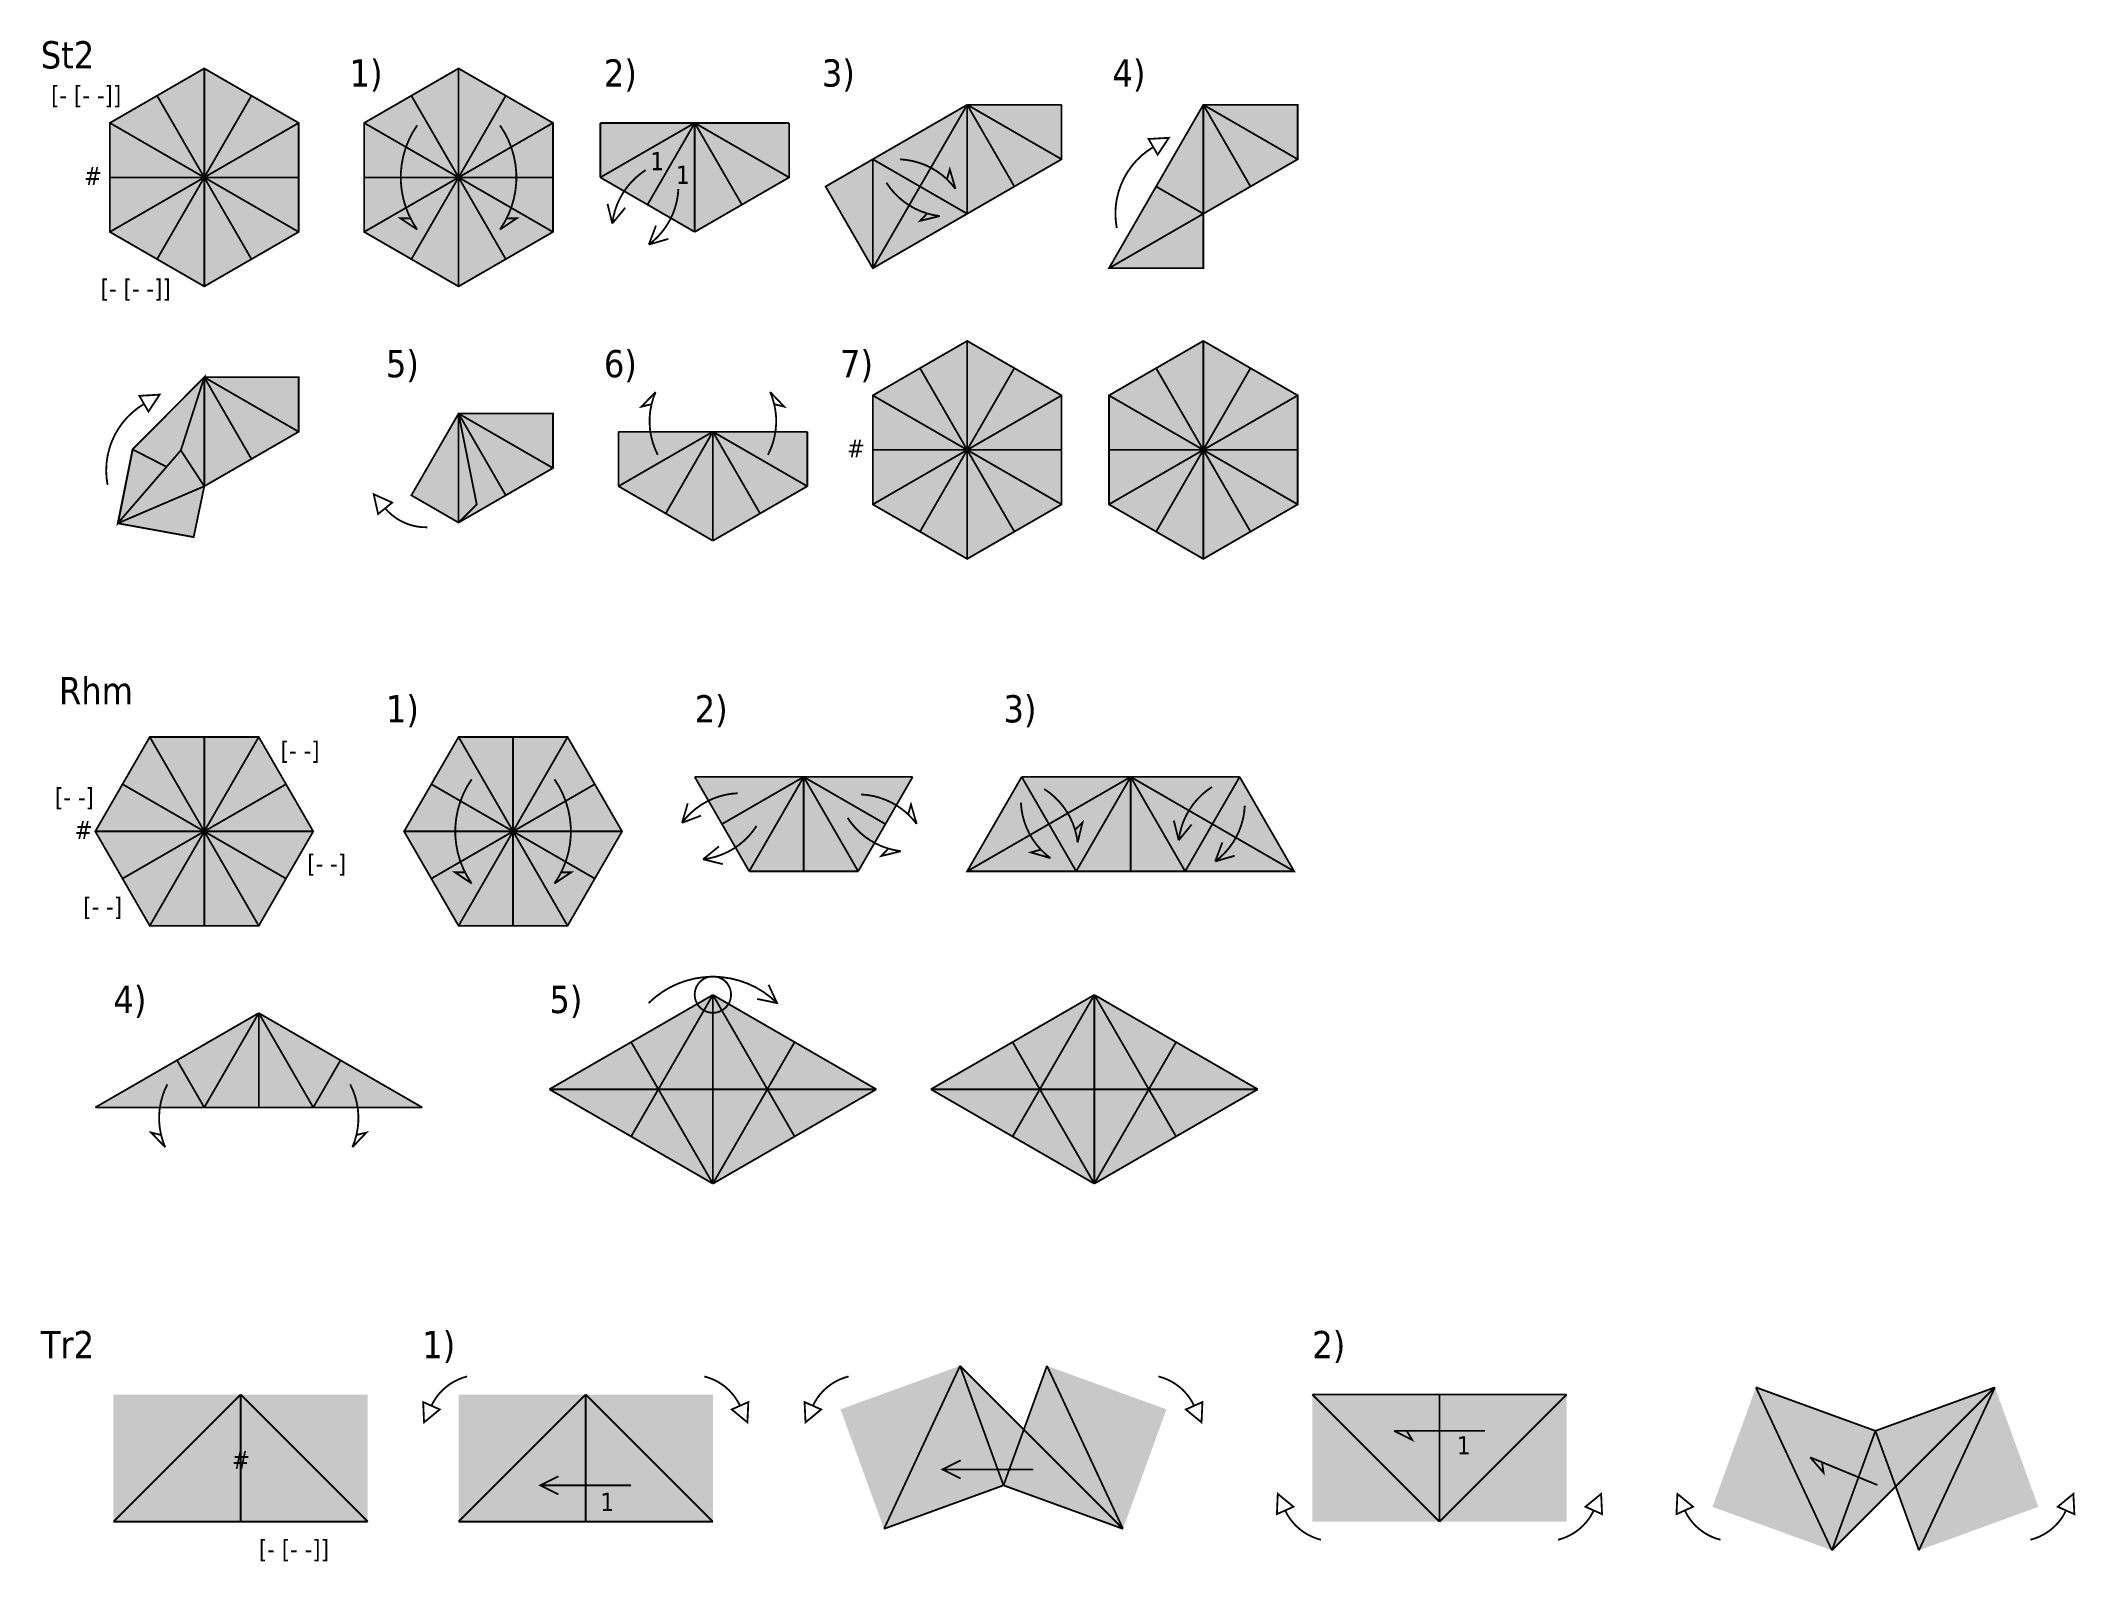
# Model space of a CAD drawing. Header units: inches. Extents: x -12.5 to 77.3, y -38.9 to 8.1.
# Drawn here: x 40.8 to 52, y -17.72 to -9.35 of the extents above; entities that cross this region are included whole.
import ezdxf

# ---------------------------------------------------------------- set-up
doc = ezdxf.new("R2010")
doc.units = ezdxf.units.IN
doc.header["$LTSCALE"] = 0.2
doc.header["$MEASUREMENT"] = 0
for name, pattern in [('crease . . . . .', [0.4, 0.2, -0.2]), ('mountain __ . . __ . .', [1.25, 0.5, -0.25, 0, -0.25, 0, -0.25]), ('valley __ __ __', [0.75, 0.5, -0.25])]:
    doc.linetypes.add(name, pattern=pattern)
for name, color, linetype in [('arrow-back', 250, 'Continuous'), ('edge', 7, 'Continuous'), ('face-1', 151, 'Continuous'), ('face-2', 91, 'Continuous'), ('face-3', 11, 'Continuous'), ('face-4', 191, 'Continuous'), ('hinge', 250, 'crease . . . . .'), ('mountain', 12, 'mountain __ . . __ . .'), ('valley', 143, 'valley __ __ __'), ('z-labels', 94, 'Continuous'), ('z-pats', 251, 'Continuous')]:
    doc.layers.add(name, color=color, linetype=linetype)
doc.styles.add('labels', font='')
doc.styles.get('labels').set_extended_font_data('Tahoma')

msp = doc.modelspace()

# ---------------------------------------------------------------- texts
at = {"style": 'labels'}
for s, height, p in [('St2', 0.15, (40.8, -9.5)), ('1', 0.1, (44.155811, -10.060385)), ('#', 0.1, (41.037928, -10.141222)), ('1', 0.1, (44.29682, -10.13559)), ('#', 0.1, (45.237928, -11.641222)), ('Rhm', 0.15, (40.9, -13)), ('#', 0.1, (40.985762, -13.741222)), ('Tr2', 0.15, (40.8, -16.6)), ('#', 0.1, (41.852029, -17.209692)), ('1', 0.1, (48.596306, -17.129523)), ('1', 0.1, (43.880792, -17.440974))]:
    msp.add_text(s, height=height, dxfattribs=at).set_placement(p)
at = {"layer": 'z-labels', "style": 'labels'}
for s, p in [('1)', (42.5, -9.6)), ('2)', (43.9, -9.6)), ('3)', (45.1, -9.6)), ('4)', (46.7, -9.6)), ('5)', (42.7, -11.2)), ('6)', (43.9, -11.2)), ('7)', (45.2, -11.2)), ('1)', (42.7, -13.1)), ('2)', (44.4, -13.1)), ('3)', (46.1, -13.1)), ('4)', (41.2, -14.7)), ('5)', (43.6, -14.7)), ('1)', (42.9, -16.6)), ('2)', (47.8, -16.6))]:
    msp.add_text(s, height=0.15, dxfattribs=at).set_placement(p)
at = {"layer": 'z-pats', "style": 'labels'}
for s, p in [('[- [- -]]', (40.856408, -9.695751)), ('[- [- -]]', (41.129262, -10.760545)), ('[- -]', (42.120488, -13.304889)), ('[- -]', (40.877768, -13.560743)), ('[- -]', (42.266691, -13.926249)), ('[- -]', (41.033108, -14.163828)), ('[- [- -]]', (42, -17.7))]:
    msp.add_text(s, height=0.1, dxfattribs=at).set_placement(p)

# ---------------------------------------------------------------- linework, layer by layer
for p, q in [((41.7, -11.2), (41.305105, -11.596904)), ((41.305105, -11.596904), (41.223692, -12.003966))]:
    msp.add_line(p, q)
at = {"const_width": 0.01}
for points in [[(46.723498, -10.3785, -0.315299), (46.924313, -9.932899, 0.290796)], [(44.130136, -10.059588, 0.226312), (43.946472, -10.353555, -0.290796)], [(44.310123, -10.163503, -0.226312), (44.147371, -10.469544, 0.290796)], [(41.167536, -11.792452, -0.315299), (41.368351, -11.34685, 0.290796)], [(42.927769, -12.026001, -0.226312), (42.695876, -11.921519, 0.290796)], [(44.636497, -13.489878, 0.226312), (44.330456, -13.652629, -0.290796)], [(47.248153, -13.455176, 0.226312), (47.064489, -13.749143, -0.290796)], [(44.740412, -13.669864, -0.226312), (44.446445, -13.853528, 0.290796)], [(47.428139, -13.559091, -0.226312), (47.265388, -13.865132, 0.290796)], [(44.146447, -14.64511, -0.410434), (44.853553, -14.64511, 0.610292)], [(44.5, -14.498663, -1), (44.5, -14.698663, -1), (44.5, -14.498663, 0.414214)], [(43.147202, -16.700465, 0.226312), (42.950601, -16.861831, -0.290796)], [(44.452798, -16.700465, -0.226312), (44.649399, -16.861831, 0.290796)], [(45.247202, -16.700465, 0.226312), (45.050601, -16.861831, -0.290796)], [(46.952798, -16.700465, -0.226312), (47.149399, -16.861831, 0.290796)], [(47.847202, -17.599535, -0.226312), (47.650601, -17.438169, 0.290796)], [(49.152798, -17.599535, 0.226312), (49.349399, -17.438169, -0.290796)], [(50.047202, -17.599535, -0.226312), (49.850601, -17.438169, 0.290796)], [(51.752798, -17.599535, 0.226312), (51.949399, -17.438169, -0.290796)]]:
    msp.add_lwpolyline(points, format="xyb", dxfattribs=at)
for points in [[(46.898684, -9.888467), (46.898684, -9.888467), (47.010286, -9.881769), (46.948684, -9.97507)], [(41.342722, -11.302419), (41.342722, -11.302419), (41.454324, -11.29572), (41.392722, -11.389021)], [(42.734691, -11.89), (42.632837, -11.843891), (42.657062, -11.953039)], [(42.996295, -16.882131), (42.909999, -16.953218), (42.904908, -16.84153)], [(44.603705, -16.882131), (44.690001, -16.953218), (44.695092, -16.84153)], [(45.096295, -16.882131), (45.009999, -16.953218), (45.004908, -16.84153)], [(47.103705, -16.882131), (47.190001, -16.953218), (47.195092, -16.84153)], [(47.696295, -17.417869), (47.609999, -17.346782), (47.604908, -17.45847)], [(49.303705, -17.417869), (49.390001, -17.346782), (49.395092, -17.45847)], [(49.896295, -17.417869), (49.809999, -17.346782), (49.804908, -17.45847)], [(51.903705, -17.417869), (51.990001, -17.346782), (51.995092, -17.45847)]]:
    msp.add_lwpolyline(points, close=True, dxfattribs=at)
for points in [[(43.91981, -10.244976), (43.946472, -10.353555)], [(44.017338, -10.267078), (43.946472, -10.353555)], [(44.18683, -10.364934), (44.147371, -10.469544)], [(44.254734, -10.438345), (44.147371, -10.469544)], [(44.361655, -13.545266), (44.330456, -13.652629)], [(44.435066, -13.61317), (44.330456, -13.652629)], [(47.037827, -13.640565), (47.064489, -13.749143)], [(47.135355, -13.662666), (47.064489, -13.749143)], [(47.304847, -13.760523), (47.265388, -13.865132)], [(44.532922, -13.782662), (44.446445, -13.853528)], [(44.555024, -13.88019), (44.446445, -13.853528)], [(47.372751, -13.833933), (47.265388, -13.865132)], [(44.8062, -14.543829), (44.8062, -14.543829), (44.853553, -14.64511), (44.744117, -14.622224)], [(43.65, -17.35), (43.65, -17.35), (43.55, -17.3), (43.65, -17.25)], [(45.863761, -17.262326), (45.863761, -17.262326), (45.763761, -17.212326), (45.863761, -17.162326)], [(46.263761, -17.212326), (45.763761, -17.212326)], [(44.05, -17.3), (43.55, -17.3)]]:
    msp.add_lwpolyline(points, dxfattribs=at)
at = {"layer": 'arrow-back', "const_width": 0.01}
for points in [[(42.872128, -9.813212, 0.315299), (42.872128, -10.386788, -0.290796)], [(43.327872, -9.813212, -0.315299), (43.327872, -10.386788, 0.290796)], [(45.529519, -10.000341, -0.226312), (45.83556, -10.163092, 0.290796)], [(45.455247, -10.128983, 0.226312), (45.749215, -10.312647, -0.290796)], [(44.196896, -11.627431, -0.226312), (44.184822, -11.281016, 0.290796)], [(44.803104, -11.627431, 0.226312), (44.815178, -11.281016, -0.290796)], [(43.172128, -13.413212, 0.315299), (43.172128, -13.986788, -0.290796)], [(43.627872, -13.413212, -0.315299), (43.627872, -13.986788, 0.290796)], [(45.315901, -13.496624, -0.226312), (45.621942, -13.659375, 0.290796)], [(46.195657, -13.54102, 0.226312), (46.358408, -13.847061, -0.290796)], [(46.324299, -13.466748, -0.226312), (46.507963, -13.760716, 0.290796)], [(45.24163, -13.625266, 0.226312), (45.535597, -13.80893, -0.290796)], [(41.496896, -15.092184, 0.226312), (41.484822, -15.438599, -0.290796)], [(42.503104, -15.092184, -0.226312), (42.515178, -15.438599, 0.290796)]]:
    msp.add_lwpolyline(points, format="xyb", dxfattribs=at)
for points in [[(45.788027, -10.111705), (45.804361, -10.05573), (45.83556, -10.163092)], [(45.680945, -10.297176), (45.640636, -10.339309), (45.749215, -10.312647)], [(42.837479, -10.325965), (42.779185, -10.324647), (42.872128, -10.386788)], [(43.362521, -10.325965), (43.420815, -10.324647), (43.327872, -10.386788)], [(44.164086, -11.347875), (44.107443, -11.361717), (44.184822, -11.281016)], [(44.835914, -11.347875), (44.892557, -11.361717), (44.815178, -11.281016)], [(45.574409, -13.607988), (45.590743, -13.552013), (45.621942, -13.659375)], [(46.492491, -13.692446), (46.534624, -13.652137), (46.507963, -13.760716)], [(45.467327, -13.793459), (45.427018, -13.835592), (45.535597, -13.80893)], [(46.30702, -13.799528), (46.251045, -13.815862), (46.358408, -13.847061)], [(43.137479, -13.925965), (43.079185, -13.924647), (43.172128, -13.986788)], [(43.662521, -13.925965), (43.720815, -13.924647), (43.627872, -13.986788)], [(41.464086, -15.37174), (41.407443, -15.357898), (41.484822, -15.438599)], [(42.535914, -15.37174), (42.592557, -15.357898), (42.515178, -15.438599)], [(48.75, -17), (48.25, -17)], [(48.32, -17), (48.35, -17.05), (48.25, -17)], [(50.910965, -17.298118), (50.541094, -17.145818)], [(50.60582, -17.172471), (50.614524, -17.230127), (50.541094, -17.145818)]]:
    msp.add_lwpolyline(points, dxfattribs=at)
at = {"layer": 'edge', "const_width": 0.01}
for points in [[(41.7, -10.7), (42.219615, -10.4), (42.219615, -9.8), (41.7, -9.5), (41.180385, -9.8), (41.180385, -10.4)], [(43.1, -10.7), (43.619615, -10.4), (43.619615, -9.8), (43.1, -9.5), (42.580385, -9.8), (42.580385, -10.4)], [(47.2, -9.7), (46.940193, -10.15), (46.680385, -10.6), (47.2, -10.6), (47.2, -10.3), (47.459808, -10.15), (47.719615, -10), (47.719615, -9.7)], [(45.9, -12.2), (46.419615, -11.9), (46.419615, -11.3), (45.9, -11), (45.380385, -11.3), (45.380385, -11.9)], [(47.2, -12.2), (47.719615, -11.9), (47.719615, -11.3), (47.2, -11), (46.680385, -11.3), (46.680385, -11.9)], [(41.223692, -12.003966), (41.305105, -11.596904), (41.7, -11.2), (41.571052, -11.602331)], [(43.1, -11.4), (43.619615, -11.4), (43.619615, -11.7), (43.1, -12), (42.840193, -11.85)], [(42, -14.219615), (42.3, -13.7), (42, -13.180385), (41.4, -13.180385), (41.1, -13.7), (41.4, -14.219615)], [(43.7, -14.219615), (44, -13.7), (43.7, -13.180385), (43.1, -13.180385), (42.8, -13.7), (43.1, -14.219615)]]:
    msp.add_lwpolyline(points, close=True, dxfattribs=at)
for points in [[(45.9, -9.7), (45.120577, -10.15), (45.380385, -10.6), (45.9, -10.3)], [(45.9, -9.7), (46.419615, -9.7)], [(45.9, -10.3), (46.419615, -10), (46.419615, -9.7)], [(44.4, -9.8), (43.880385, -9.8)], [(43.880385, -9.8), (43.880385, -10.1)], [(44.4, -10.4), (44.4, -9.8)], [(44.4, -9.8), (44.919615, -9.8)], [(44.4, -10.4), (44.919615, -10.1), (44.919615, -9.8)], [(41.7, -11.2), (42.219615, -11.2), (42.219615, -11.5), (41.7, -11.8), (41.64161, -12.079951), (41.223692, -12.003966)], [(43.1, -11.4), (43.2, -11.9), (43.1, -12)], [(43.980385, -11.5), (43.980385, -11.8)], [(44.5, -12.1), (45.019615, -11.8), (45.019615, -11.5)], [(43.980385, -11.8), (44.5, -12.1)], [(44.4, -13.4), (45, -13.4)], [(45, -13.4), (44.7, -13.919615)], [(45, -13.4), (45.6, -13.4)], [(46.5, -13.919615), (45.9, -13.919615), (46.2, -13.4)], [(46.2, -13.4), (46.8, -13.4)], [(46.8, -13.4), (47.4, -13.4)], [(47.4, -13.4), (47.7, -13.919615), (47.1, -13.919615)], [(44.7, -13.919615), (45.3, -13.919615)], [(46.5, -13.919615), (47.1, -13.919615)], [(44.5, -14.6), (44.05, -14.859807)], [(44.5, -14.6), (44.95, -14.859808)], [(46.6, -14.6), (46.15, -14.859807)], [(46.6, -14.6), (47.05, -14.859808)], [(42, -14.7), (41.55, -14.959807)], [(42, -14.7), (42.45, -14.959808)], [(43.6, -15.119615), (44.05, -14.859807)], [(44.95, -14.859808), (45.4, -15.119615)], [(45.7, -15.119615), (46.15, -14.859807)], [(47.05, -14.859808), (47.5, -15.119615)], [(41.1, -15.219615), (41.55, -14.959807)], [(42.45, -14.959808), (42.9, -15.219615)], [(43.6, -15.119615), (44.05, -15.379423)], [(44.2, -15.119615), (44.8, -15.119615)], [(44.95, -15.379423), (45.4, -15.119616)], [(45.7, -15.119615), (46.15, -15.379423)], [(46.3, -15.119615), (46.9, -15.119615)], [(47.05, -15.379423), (47.5, -15.119616)], [(44.5, -15.63923), (44.05, -15.379423)], [(44.5, -15.63923), (44.95, -15.379423)], [(46.6, -15.63923), (46.15, -15.379423)], [(46.6, -15.63923), (47.05, -15.379423)], [(46.757785, -17.539414), (45.860586, -16.642215)], [(46.1, -17.3), (46.339414, -16.642215)], [(43.8, -16.8), (44.5, -17.5)], [(47.8, -16.8), (48.5, -16.8)], [(48.5, -16.8), (49.2, -16.8)], [(48.5, -16.8), (48.5, -17.5)], [(50.242215, -16.760586), (50.9, -17)], [(51.557785, -16.760586), (50.660586, -17.657785)], [(50.9, -17), (51.557785, -16.760586)], [(50.9, -17), (51.139414, -17.657785)], [(45.442215, -17.539414), (46.1, -17.3)], [(46.1, -17.3), (46.757785, -17.539414)], [(41.2, -17.5), (41.9, -17.5)], [(41.9, -17.5), (42.6, -17.5)], [(43.1, -17.5), (43.8, -17.5)], [(43.8, -17.5), (44.5, -17.5)]]:
    msp.add_lwpolyline(points, dxfattribs=at)
at = {"layer": 'face-1'}
for points in [[(41.180385, -9.8), (41.7, -10.1), (41.7, -9.5)], [(41.7, -9.5), (41.7, -10.1), (42.219615, -9.8)], [(42.580385, -9.8), (43.1, -10.1), (43.1, -9.5)], [(43.1, -9.5), (43.1, -10.1), (43.619615, -9.8)], [(46.419615, -9.7), (45.9, -9.7), (46.419615, -10)], [(46.419615, -10), (45.9, -9.7), (45.9, -10.3)], [(47.719615, -10), (47.2, -9.7), (47.2, -10.3)], [(47.719615, -9.7), (47.2, -9.7), (47.719615, -10)], [(41.180385, -10.4), (41.7, -10.1), (41.180385, -9.8)], [(42.219615, -9.8), (41.7, -10.1), (42.219615, -10.4)], [(42.580385, -10.4), (43.1, -10.1), (42.580385, -9.8)], [(43.619615, -9.8), (43.1, -10.1), (43.619615, -10.4)], [(43.880385, -10.1), (44.4, -9.8), (43.880385, -9.8)], [(44.4, -10.4), (44.4, -9.8), (43.880385, -10.1)], [(44.919615, -9.8), (44.4, -9.8), (44.919615, -10.1)], [(44.919615, -10.1), (44.4, -9.8), (44.4, -10.4)], [(45.380385, -10), (45.380385, -10.6), (45.120577, -10.15)], [(41.7, -10.7), (41.7, -10.1), (41.180385, -10.4)], [(42.219615, -10.4), (41.7, -10.1), (41.7, -10.7)], [(43.1, -10.7), (43.1, -10.1), (42.580385, -10.4)], [(43.619615, -10.4), (43.1, -10.1), (43.1, -10.7)], [(47.2, -10.3), (46.680385, -10.6), (47.2, -10.6)], [(45.9, -11), (45.9, -11.6), (46.419615, -11.3)], [(42.219615, -11.5), (41.7, -11.2), (41.7, -11.8)], [(42.219615, -11.2), (41.7, -11.2), (42.219615, -11.5)], [(45.380385, -11.9), (45.9, -11.6), (45.380385, -11.3)], [(46.419615, -11.3), (45.9, -11.6), (46.419615, -11.9)], [(42.840193, -11.85), (43.1, -11.4), (43.1, -12)], [(43.619615, -11.7), (43.1, -11.4), (43.1, -12)], [(43.619615, -11.4), (43.1, -11.4), (43.619615, -11.7)], [(43.980385, -11.8), (44.5, -11.5), (43.980385, -11.5)], [(45.019615, -11.5), (44.5, -11.5), (45.019615, -11.8)], [(45.019615, -11.8), (44.5, -11.5), (44.5, -12.1)], [(46.419615, -11.9), (45.9, -11.6), (45.9, -12.2)], [(41.7, -11.8), (41.223692, -12.003966), (41.64161, -12.079951)], [(41.1, -13.7), (41.7, -13.7), (41.4, -13.180385)], [(41.4, -13.180385), (41.7, -13.7), (42, -13.180385)], [(42, -13.180385), (41.7, -13.7), (42.3, -13.7)], [(42.8, -13.7), (43.4, -13.7), (43.1, -13.180385)], [(43.1, -13.180385), (43.4, -13.7), (43.7, -13.180385)], [(43.7, -13.180385), (43.4, -13.7), (44, -13.7)], [(44.7, -13.919615), (45, -13.4), (44.4, -13.4)], [(45.3, -13.919615), (45, -13.4), (44.7, -13.919615)], [(45.6, -13.4), (45, -13.4), (45.3, -13.919615)], [(47.1, -13.919615), (46.8, -13.4), (46.5, -13.919615)], [(47.4, -13.4), (46.8, -13.4), (47.1, -13.919615)], [(47.4, -13.4), (47.7, -13.919615), (47.1, -13.919615)], [(41.4, -14.219615), (41.7, -13.7), (41.1, -13.7)], [(42, -14.219615), (41.7, -13.7), (41.4, -14.219615)], [(42.3, -13.7), (41.7, -13.7), (42, -14.219615)], [(43.1, -14.219615), (43.4, -13.7), (42.8, -13.7)], [(43.7, -14.219615), (43.4, -13.7), (43.1, -14.219615)], [(44, -13.7), (43.4, -13.7), (43.7, -14.219615)], [(44.8, -15.119615), (44.5, -14.6), (44.2, -15.119615)], [(42.3, -15.219615), (42, -14.7), (41.7, -15.219615)], [(44.8, -15.119615), (44.5, -15.63923), (44.2, -15.119615)], [(45.860586, -16.642215), (45.202801, -16.881629), (45.860586, -16.642215), (45.442215, -17.539414)], [(45.442215, -17.539414), (45.860586, -16.642215), (46.1, -17.3)], [(46.1, -17.3), (46.757785, -17.539414), (45.860586, -16.642215)], [(46.339414, -16.642215), (46.757785, -17.539414), (46.997199, -16.881629)], [(41.9, -16.8), (41.2, -16.8), (41.9, -16.8), (41.2, -17.5)], [(41.2, -17.5), (41.9, -16.8), (41.9, -17.5)], [(42.6, -17.5), (41.9, -17.5), (41.9, -16.8)], [(41.9, -16.8), (42.6, -17.5), (42.6, -16.8)], [(43.8, -16.8), (43.1, -16.8), (43.8, -16.8), (43.1, -17.5)], [(43.1, -17.5), (43.8, -16.8), (43.8, -17.5)], [(44.5, -17.5), (43.8, -17.5), (43.8, -16.8)], [(43.8, -16.8), (44.5, -17.5), (44.5, -16.8)], [(48.5, -17.5), (47.8, -17.5), (48.5, -17.5), (47.8, -16.8)], [(48.5, -17.5), (49.2, -16.8), (49.2, -17.5)], [(50.660586, -17.657785), (50.002801, -17.418371), (50.660586, -17.657785), (50.242215, -16.760586)], [(51.139414, -17.657785), (51.557785, -16.760586), (51.797199, -17.418371)]]:
    msp.add_solid(points, dxfattribs=at)
at = {"layer": 'face-2'}
for points in [[(46.680385, -11.3), (47.2, -11.6), (47.2, -11)], [(41.7, -11.2), (41.571052, -11.602331), (41.305105, -11.596904), (41.492425, -11.693243)], [(46.680385, -11.9), (47.2, -11.6), (46.680385, -11.3)], [(47.719615, -11.3), (47.2, -11.6), (47.719615, -11.9)], [(41.492425, -11.693243), (41.305105, -11.596904), (41.223692, -12.003966)], [(47.2, -12.2), (47.2, -11.6), (46.680385, -11.9)], [(46.3, -15.119615), (46.6, -14.6), (46.15, -14.859807)], [(46.9, -15.119615), (46.6, -14.6), (46.3, -15.119615)], [(47.05, -14.859808), (46.6, -14.6), (46.9, -15.119615)], [(46.3, -15.119615), (45.7, -15.119615), (46.15, -14.859807)], [(47.05, -14.859808), (47.5, -15.119615), (46.9, -15.119615)], [(46.3, -15.119615), (45.7, -15.119615), (46.15, -15.379423)], [(46.3, -15.119615), (46.6, -15.63923), (46.15, -15.379423)], [(46.9, -15.119615), (46.6, -15.63923), (46.3, -15.119615)], [(47.05, -15.379423), (46.6, -15.63923), (46.9, -15.119615)], [(47.05, -15.379423), (47.5, -15.119616), (46.9, -15.119615)]]:
    msp.add_solid(points, dxfattribs=at)
at = {"layer": 'face-3'}
for points in [[(45.9, -10.3), (45.9, -9.7), (45.380385, -10)], [(47.2, -10.3), (47.2, -9.7), (46.940193, -10.15)], [(45.9, -10.3), (45.380385, -10.6), (45.380385, -10)], [(47.2, -10.3), (46.680385, -10.6), (46.940193, -10.15)], [(45.380385, -11.3), (45.9, -11.6), (45.9, -11)], [(41.7, -11.8), (41.7, -11.2), (41.571052, -11.602331)], [(43.2, -11.9), (43.1, -11.4), (43.1, -12)], [(44.5, -12.1), (44.5, -11.5), (43.980385, -11.8)], [(41.7, -11.8), (41.223692, -12.003966), (41.571052, -11.602331)], [(45.9, -12.2), (45.9, -11.6), (45.380385, -11.9)], [(46.5, -13.919615), (45.9, -13.919615), (46.2, -13.4)], [(46.5, -13.919615), (46.8, -13.4), (46.2, -13.4)], [(44.2, -15.119615), (44.5, -14.6), (44.05, -14.859807)], [(44.95, -14.859808), (44.5, -14.6), (44.8, -15.119615)], [(41.7, -15.219615), (42, -14.7), (41.55, -14.959807)], [(42.45, -14.959808), (42, -14.7), (42.3, -15.219615)], [(44.2, -15.119615), (43.6, -15.119615), (44.05, -14.859807)], [(44.95, -14.859808), (45.4, -15.119615), (44.8, -15.119615)], [(41.7, -15.219615), (41.1, -15.219615), (41.55, -14.959807)], [(42.45, -14.959808), (42.9, -15.219615), (42.3, -15.219615)], [(44.2, -15.119615), (43.6, -15.119615), (44.05, -15.379423)], [(44.2, -15.119615), (44.5, -15.63923), (44.05, -15.379423)], [(44.95, -15.379423), (44.5, -15.63923), (44.8, -15.119615)], [(44.95, -15.379423), (45.4, -15.119616), (44.8, -15.119615)], [(46.757785, -17.539414), (46.1, -17.3), (46.339414, -16.642215)], [(47.8, -16.8), (48.5, -17.5), (48.5, -16.8)], [(49.2, -16.8), (48.5, -16.8), (48.5, -17.5)], [(50.242215, -16.760586), (50.660586, -17.657785), (50.9, -17)], [(51.557785, -16.760586), (50.9, -17), (51.139414, -17.657785)]]:
    msp.add_solid(points, dxfattribs=at)
at = {"layer": 'face-4'}
for points in [[(47.2, -11), (47.2, -11.6), (47.719615, -11.3)], [(47.719615, -11.9), (47.2, -11.6), (47.2, -12.2)], [(50.9, -17), (51.557785, -16.760586), (50.660586, -17.657785)]]:
    msp.add_solid(points, dxfattribs=at)
at = {"layer": 'hinge', "const_width": 0.01}
for points in [[(41.7, -9.5), (41.7, -10.1)], [(43.1, -9.5), (43.1, -10.1)], [(41.7, -10.1), (41.440193, -9.65)], [(41.7, -10.1), (41.959808, -9.65)], [(43.1, -10.1), (42.840193, -9.65)], [(43.1, -10.1), (43.359808, -9.65)], [(45.9, -9.7), (46.419615, -10)], [(45.9, -10.3), (45.9, -9.7)], [(45.9, -9.7), (46.159808, -10.15)], [(47.2, -9.7), (47.719615, -10)], [(47.2, -9.7), (47.459808, -10.15)], [(47.2, -10.3), (47.2, -9.7)], [(41.180385, -9.8), (41.7, -10.1)], [(42.219615, -9.8), (41.7, -10.1)], [(42.580385, -9.8), (43.1, -10.1)], [(43.619615, -9.8), (43.1, -10.1)], [(44.4, -9.8), (43.880385, -10.1)], [(44.4, -9.8), (44.140193, -10.25)], [(44.4, -9.8), (44.919615, -10.1)], [(44.4, -9.8), (44.659808, -10.25)], [(45.380385, -10.6), (45.380385, -10)], [(45.9, -10.3), (45.380385, -10)], [(41.7, -10.1), (41.180385, -10.4)], [(41.7, -10.1), (41.180385, -10.1)], [(41.7, -10.1), (41.440193, -10.55)], [(41.7, -10.1), (42.219615, -10.4)], [(41.7, -10.7), (41.7, -10.1)], [(41.7, -10.1), (42.219615, -10.1)], [(41.7, -10.1), (41.959808, -10.55)], [(43.1, -10.1), (42.580385, -10.4)], [(43.1, -10.1), (42.840193, -10.55)], [(43.1, -10.1), (43.619615, -10.4)], [(43.1, -10.7), (43.1, -10.1)], [(43.1, -10.1), (43.359808, -10.55)], [(46.940193, -10.15), (47.2, -10.3)], [(47.2, -10.3), (46.680385, -10.6)], [(45.9, -11), (45.9, -11.6)], [(47.2, -11), (47.2, -11.6)], [(41.7, -11.2), (42.219615, -11.5)], [(41.7, -11.2), (41.959808, -11.65)], [(45.9, -11.6), (45.640192, -11.15)], [(45.9, -11.6), (46.159807, -11.15)], [(47.2, -11.6), (46.940192, -11.15)], [(47.2, -11.6), (47.459807, -11.15)], [(45.380385, -11.3), (45.9, -11.6)], [(46.419615, -11.3), (45.9, -11.6)], [(46.680385, -11.3), (47.2, -11.6)], [(47.719615, -11.3), (47.2, -11.6)], [(43.1, -11.4), (43.619615, -11.7)], [(43.1, -11.4), (43.359808, -11.85)], [(44.5, -11.5), (43.980385, -11.8)], [(44.5, -11.5), (44.240192, -11.95)], [(44.5, -11.5), (45.019615, -11.8)], [(44.5, -12.1), (44.5, -11.5)], [(44.5, -11.5), (44.759808, -11.95)], [(45.9, -11.6), (45.380385, -11.9)], [(45.9, -11.6), (45.380385, -11.6)], [(45.9, -11.6), (45.640192, -12.05)], [(45.9, -11.6), (46.419615, -11.9)], [(45.9, -12.2), (45.9, -11.6)], [(45.9, -11.6), (46.419615, -11.6)], [(45.9, -11.6), (46.159807, -12.05)], [(47.2, -11.6), (46.680385, -11.9)], [(47.2, -11.6), (46.680385, -11.6)], [(47.2, -11.6), (46.940192, -12.05)], [(47.2, -11.6), (47.719615, -11.9)], [(47.2, -12.2), (47.2, -11.6)], [(47.2, -11.6), (47.719615, -11.6)], [(47.2, -11.6), (47.459807, -12.05)], [(41.4, -13.180385), (41.7, -13.7)], [(42, -13.180385), (41.7, -13.7)], [(41.7, -13.7), (41.7, -13.180385)], [(43.1, -13.180385), (43.4, -13.7)], [(43.7, -13.180385), (43.4, -13.7)], [(43.4, -13.7), (43.4, -13.180385)], [(41.7, -13.7), (41.25, -13.440192)], [(41.7, -13.7), (42.15, -13.440193)], [(43.4, -13.7), (42.95, -13.440192)], [(43.4, -13.7), (43.85, -13.440193)], [(45, -13.4), (44.55, -13.659807)], [(45.3, -13.919615), (45, -13.4)], [(45, -13.4), (45.45, -13.659808)], [(45, -13.4), (45, -13.919615)], [(46.2, -13.4), (46.5, -13.919615)], [(46.8, -13.4), (46.5, -13.919615)], [(47.1, -13.919615), (46.8, -13.4)], [(46.8, -13.4), (46.8, -13.919615)], [(47.1, -13.919615), (47.4, -13.4)], [(41.1, -13.7), (41.7, -13.7)], [(41.7, -13.7), (41.25, -13.959807)], [(41.7, -13.7), (41.4, -14.219615)], [(41.7, -13.7), (42.3, -13.7)], [(42, -14.219615), (41.7, -13.7)], [(41.7, -13.7), (42.15, -13.959808)], [(41.7, -13.7), (41.7, -14.219615)], [(43.4, -13.7), (42.95, -13.959807)], [(43.4, -13.7), (43.1, -14.219615)], [(43.7, -14.219615), (43.4, -13.7)], [(43.4, -13.7), (43.85, -13.959808)], [(43.4, -13.7), (43.4, -14.219615)], [(44.5, -14.6), (44.2, -15.119615)], [(44.8, -15.119615), (44.5, -14.6)], [(44.5, -14.6), (44.5, -15.119615)], [(46.6, -14.6), (46.3, -15.119615)], [(46.9, -15.119615), (46.6, -14.6)], [(46.6, -14.6), (46.6, -15.119615)], [(42, -14.7), (41.7, -15.219615)], [(42.3, -15.219615), (42, -14.7)], [(42, -14.7), (42, -15.219615)], [(44.05, -14.859807), (44.2, -15.119615)], [(44.8, -15.119615), (44.95, -14.859808)], [(46.15, -14.859807), (46.3, -15.119615)], [(46.9, -15.119615), (47.05, -14.859808)], [(41.55, -14.959807), (41.7, -15.219615)], [(42.3, -15.219615), (42.45, -14.959808)], [(43.6, -15.119615), (44.2, -15.119615)], [(44.05, -15.379423), (44.2, -15.119615)], [(44.5, -15.63923), (44.2, -15.119615)], [(44.8, -15.119615), (44.5, -15.63923)], [(44.5, -15.63923), (44.5, -15.119615)], [(44.8, -15.119615), (44.95, -15.379423)], [(44.8, -15.119615), (45.4, -15.119616)], [(45.7, -15.119615), (46.3, -15.119615)], [(46.15, -15.379423), (46.3, -15.119615)], [(46.6, -15.63923), (46.3, -15.119615)], [(46.9, -15.119615), (46.6, -15.63923)], [(46.6, -15.63923), (46.6, -15.119615)], [(46.9, -15.119615), (47.05, -15.379423)], [(46.9, -15.119615), (47.5, -15.119616)], [(45.442215, -17.539414), (45.860586, -16.642215)], [(46.339414, -16.642215), (46.757785, -17.539414)], [(41.2, -17.5), (41.9, -16.8)], [(41.9, -16.8), (42.6, -17.5)], [(41.9, -17.5), (41.9, -16.8)], [(43.1, -17.5), (43.8, -16.8)], [(47.8, -16.8), (48.5, -17.5)], [(48.5, -17.5), (49.2, -16.8)], [(50.242215, -16.760586), (50.660586, -17.657785)], [(51.139414, -17.657785), (51.557785, -16.760586)]]:
    msp.add_lwpolyline(points, dxfattribs=at)
at = {"layer": 'mountain', "const_width": 0.01}
for points in [[(45.9, -9.7), (45.640193, -10.15)], [(43.1, -10.1), (42.580385, -10.1)], [(43.1, -10.1), (43.619615, -10.1)], [(45.380385, -10.6), (45.640193, -10.15)], [(44.5, -11.5), (43.980385, -11.5)], [(44.5, -11.5), (45.019615, -11.5)], [(41.571052, -11.602331), (41.7, -11.8)], [(45.6, -13.4), (45.3, -13.919615)], [(46.8, -13.4), (46.35, -13.659807)], [(45.9, -13.919615), (46.35, -13.659807)], [(42.8, -13.7), (43.4, -13.7)], [(43.4, -13.7), (44, -13.7)], [(41.1, -15.219615), (41.7, -15.219615)], [(41.7, -15.219615), (42.3, -15.219615)], [(42.3, -15.219615), (42.9, -15.219615)], [(50.9, -17), (50.660586, -17.657785)]]:
    msp.add_lwpolyline(points, dxfattribs=at)
at = {"layer": 'valley', "const_width": 0.01}
for points in [[(43.880385, -10.1), (44.4, -10.4)], [(41.7, -11.8), (41.7, -11.2)], [(43.1, -11.4), (43.1, -12)], [(41.305105, -11.596904), (41.492425, -11.693243)], [(41.7, -11.8), (41.223692, -12.003966)], [(44.4, -13.4), (44.7, -13.919615)], [(46.8, -13.4), (47.25, -13.659808)], [(47.25, -13.659808), (47.7, -13.919615)], [(46.1, -17.3), (45.860586, -16.642215)], [(43.8, -17.5), (43.8, -16.8)]]:
    msp.add_lwpolyline(points, dxfattribs=at)

msp.set_redraw_order([(e.dxf.handle, doc.entitydb.next_handle()) for e in msp.query("TEXT MTEXT ATTDEF DIMENSION ARC_DIMENSION")])  # texts and dimensions are drawn at this point

doc.saveas('drawing.dxf')
